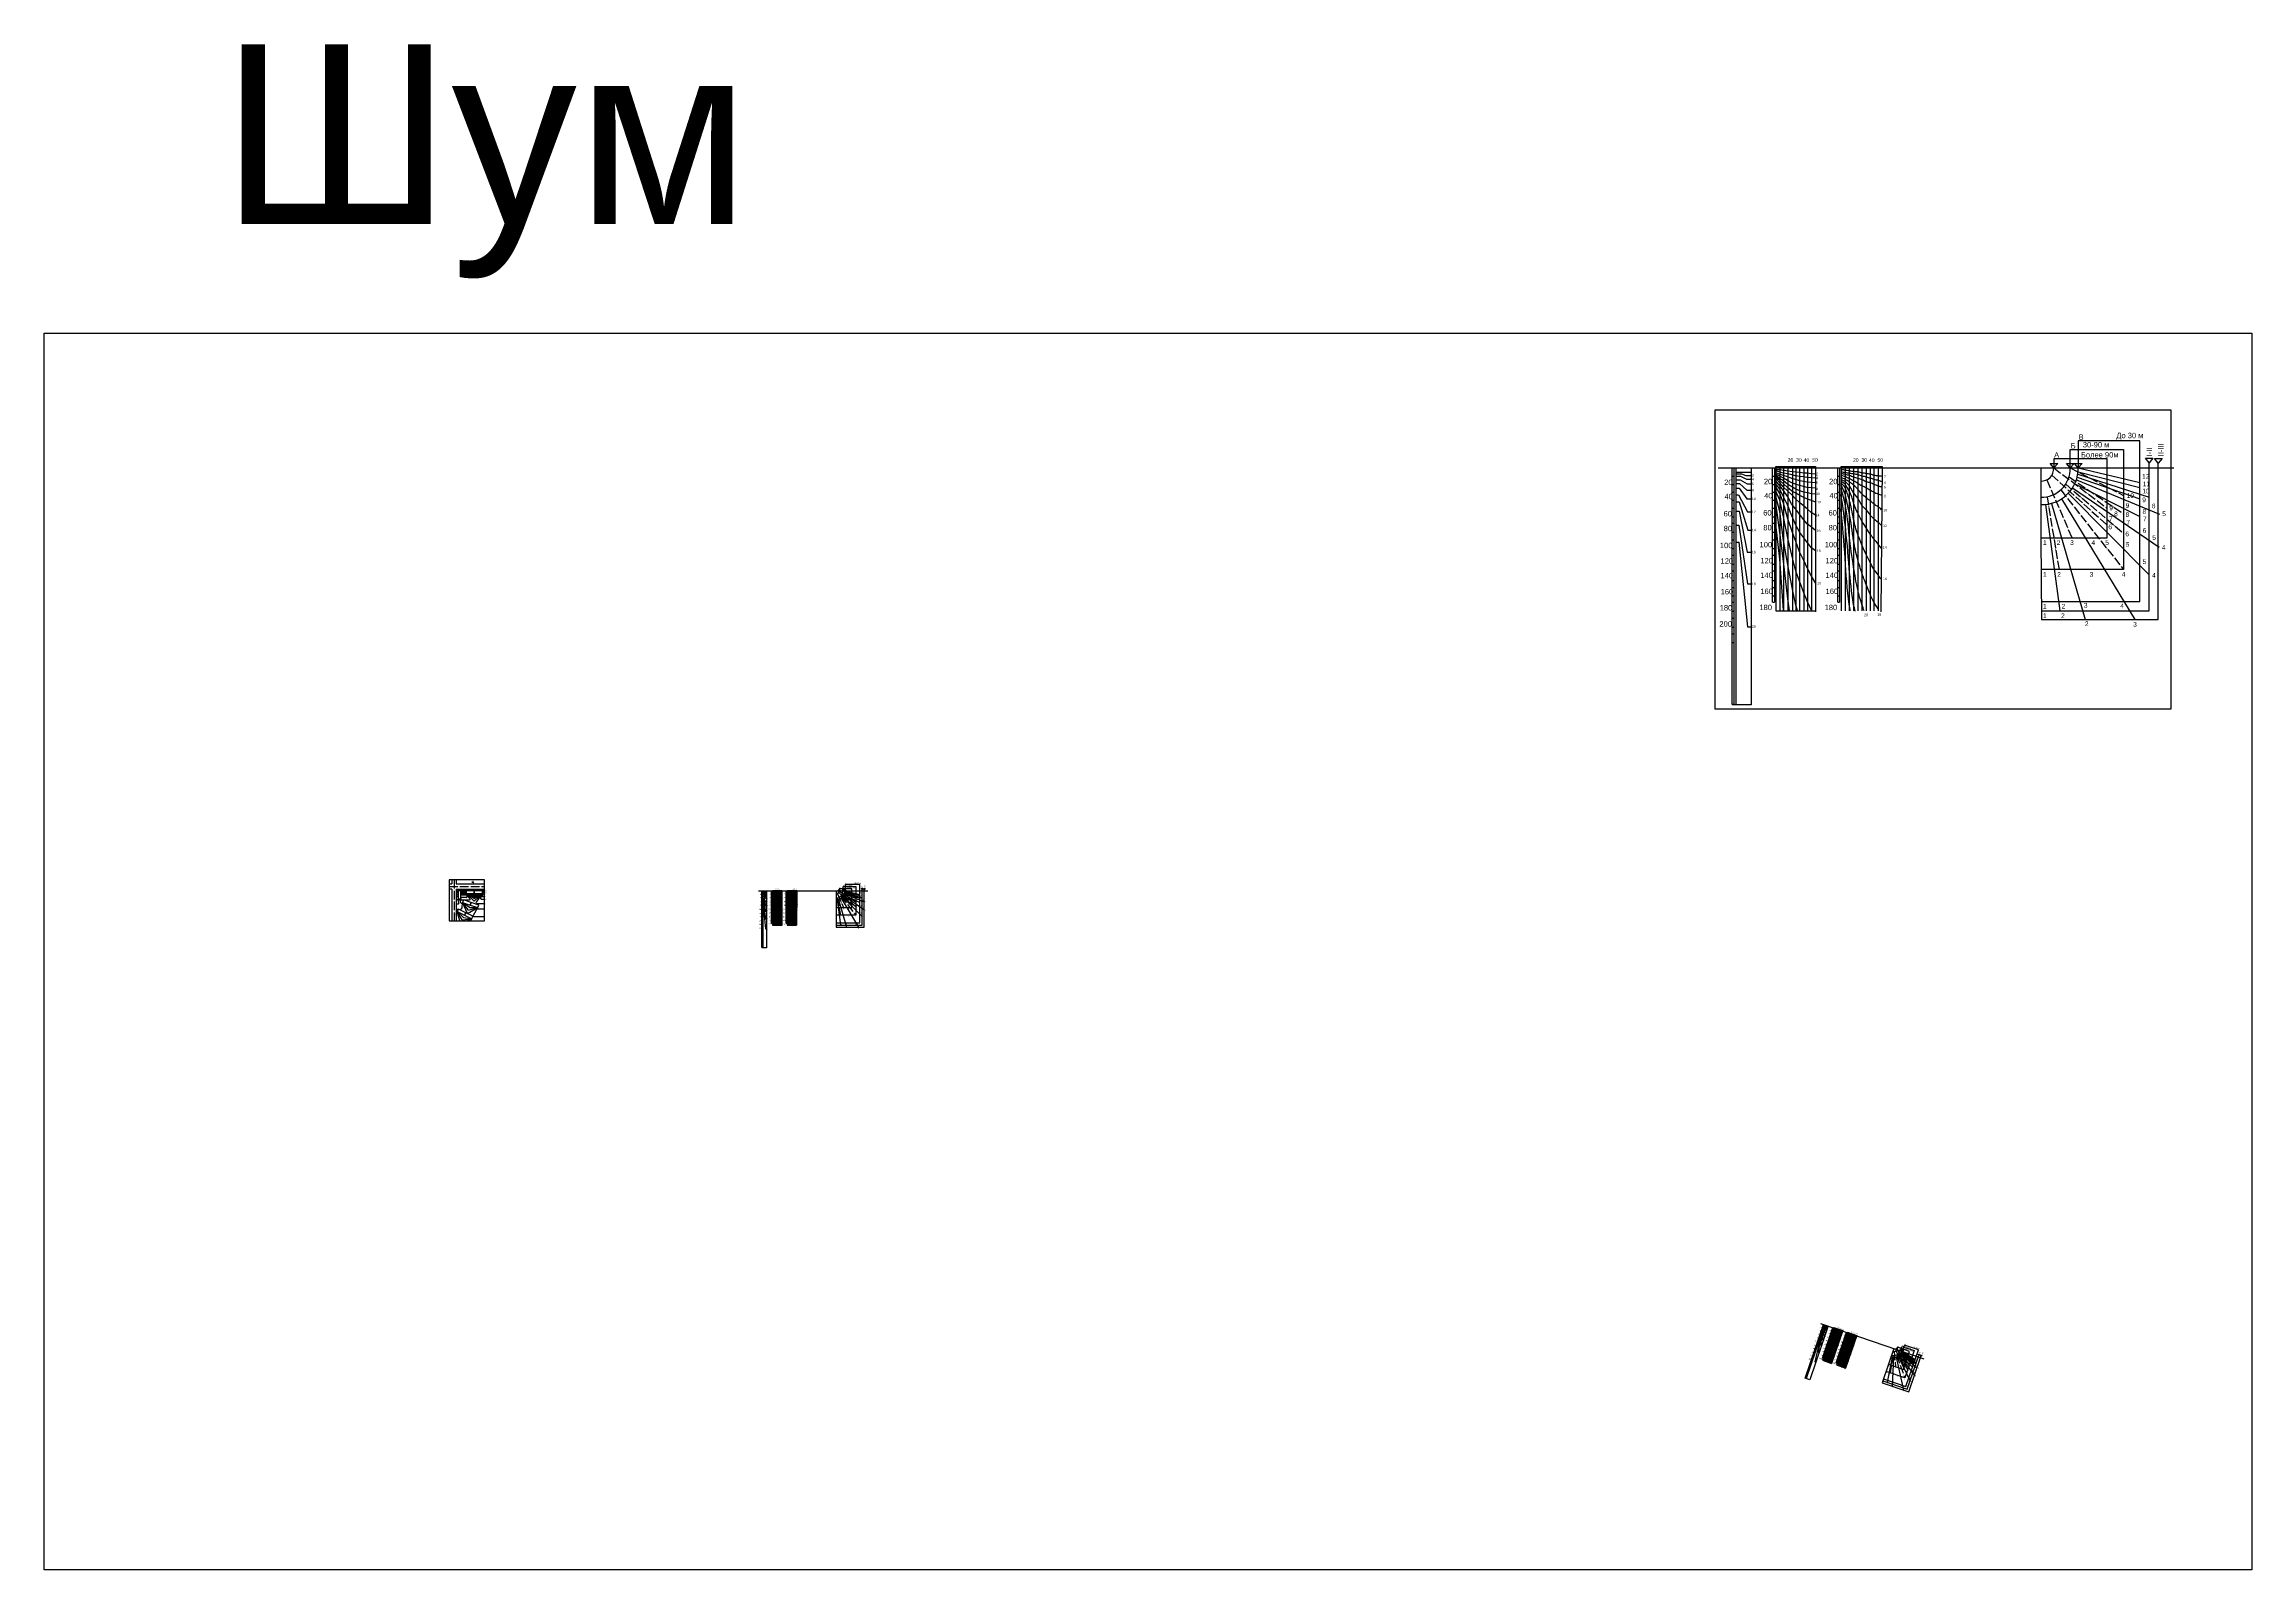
# Model space of a CAD drawing. Header units: millimetres. Extents: x 3866 to 29370, y -8151 to 9491.
# Drawn here: x 10371 to 16507, y 1004 to 5243 of the extents above; entities that cross this region are included whole.
import ezdxf

# ---------------------------------------------------------------- set-up
doc = ezdxf.new("R2010")
doc.units = ezdxf.units.MM
doc.linetypes.add('ACAD_ISO04W100', pattern=[30, 24, -3, 0, -3])
doc.layers.add('0000000000', color=7, linetype='Continuous', plot=False)
for name, color, linetype in [('будівлі', 40, 'Continuous'), ('ВДМ', 7, 'Continuous'), ('шум1', 243, 'Continuous'), ('шум2', 130, 'Continuous'), ('шум3', 90, 'Continuous')]:
    doc.layers.add(name, color=color, linetype=linetype)
doc.styles.get("Standard").update_dxf_attribs({"font": 'arial.ttf'})
picture_1 = doc.add_image_def('image1.jpg', size_in_pixel=(1747, 1147))

msp = doc.modelspace()

# ---------------------------------------------------------------- linework, layer by layer
for points in [[(15922.075, 3694.678), (16195.643, 3694.678), (16195.643, 4140.687), (16024.316, 4140.687), (16024.316, 4065.485)], [(16002.389, 4065.485), (16002.389, 4116.382), (16150.341, 4116.382), (16150.341, 3783.135), (15922.075, 3783.135)], [(15023.631, 4065.485), (16289.691, 4065.485)], [(15067.289, 4065.485), (15067.289, 3407.932), (15062.04, 3407.932), (15062.04, 4065.485)], [(15115.511, 4065.485), (15115.511, 3407.562), (15062.04, 3407.562)], [(15072.703, 4065.485), (15072.703, 3407.562)], [(15072.703, 4053.553), (15115.511, 4053.553)], [(15174.504, 3692.492), (15174.504, 4065.485)], [(15179.753, 4065.485), (15179.753, 3692.492)], [(15183.973, 4065.485), (15183.973, 4069.604), (15294.15, 4069.604), (15294.15, 3665.582)], [(15183.973, 4065.485), (15183.973, 3668.805)], [(15294.15, 4048.349), (15282.419, 4049.578), (15271.482, 4050.724), (15261.018, 4051.219), (15250.295, 4052.516), (15238.621, 4053.928), (15228.789, 4055.117), (15217.454, 4056.488), (15205.991, 4058.125), (15194.387, 4059.781), (15183.973, 4059.781)], [(15294.15, 4036.762), (15281.961, 4037.999), (15270.029, 4039.123), (15260.686, 4040.584), (15250.104, 4042.046), (15238.483, 4043.651), (15228.67, 4046.22), (15216.963, 4049.367), (15205.143, 4051.054), (15195.113, 4053.436), (15183.973, 4057.109)], [(15294.15, 4023.948), (15282.219, 4024.851), (15270.99, 4025.701), (15260.855, 4028.124), (15250.312, 4030.041), (15238.926, 4032.937), (15228.53, 4036.468), (15216.81, 4040.449), (15205.482, 4044.296), (15194.488, 4048.01), (15183.973, 4051.562)], [(15194.859, 4065.485), (15194.859, 3668.805)], [(15205.147, 4065.485), (15205.147, 4069.604)], [(15205.147, 4065.485), (15205.147, 3668.805)], [(15217.663, 4065.485), (15217.663, 3668.805)], [(15229.988, 4065.485), (15229.988, 4069.604)], [(15229.988, 4065.485), (15229.988, 3668.805)], [(15239.681, 4065.485), (15239.681, 3668.805)], [(15249.48, 4065.485), (15249.48, 4069.604)], [(15249.48, 4065.485), (15249.48, 3668.805)], [(15261.316, 4065.485), (15261.316, 3668.805)], [(15271.995, 4065.485), (15271.995, 4069.604)], [(15271.995, 4065.485), (15271.995, 3668.805)], [(15282.834, 4065.485), (15282.834, 3668.805)], [(15355.857, 3692.492), (15355.857, 4065.485)], [(15361.106, 4065.485), (15361.106, 3692.492)], [(15365.325, 4065.485), (15365.325, 4069.604), (15479, 4069.604), (15475.502, 3665.582)], [(15365.325, 4065.485), (15365.325, 3668.805)], [(15376.407, 4065.485), (15376.407, 3668.805)], [(15387.961, 4065.485), (15387.961, 4069.604)], [(15387.961, 4065.485), (15387.961, 3668.805)], [(15400.184, 4065.485), (15400.184, 3668.805)], [(15411.34, 4065.485), (15411.34, 4069.604)], [(15411.34, 4065.485), (15411.34, 3668.805)], [(15423.286, 4065.485), (15423.286, 3668.805)], [(15434.719, 4065.485), (15434.719, 4069.604)], [(15434.719, 4065.485), (15434.719, 3668.805)], [(15445.883, 4065.485), (15445.883, 3668.805)], [(15456.453, 4065.485), (15456.453, 4069.604)], [(15456.453, 4065.485), (15456.453, 3668.805)], [(15468.089, 4065.485), (15468.089, 3668.805)], [(15920.1, 4065.485), (15920.1, 3871.365), (16104.565, 3871.365), (16104.565, 4090.867), (15956.33, 4090.867), (15956.33, 4065.485)], [(15920.1, 3871.365), (15922.075, 3644.597), (16246.836, 3644.597), (16246.836, 4078.828)], [(15922.075, 3668.424), (16221.151, 3668.424), (16221.151, 4080.035)], [(15956.33, 4065.485), (15946.144, 4078.085), (15967.293, 4078.085), (15956.33, 4065.485)], [(16002.389, 4065.485), (15992.203, 4078.085), (16013.352, 4078.085), (16002.389, 4065.485)], [(16024.316, 4065.485), (16014.129, 4078.085), (16035.279, 4078.085), (16024.316, 4065.485)], [(16023.84, 4054.399), (16195.643, 4011.121)], [(16024.316, 4065.485), (16195.643, 4024.711)], [(16221.151, 4080.035), (16210.965, 4092.635), (16232.114, 4092.635), (16221.151, 4080.035)], [(16246.836, 4078.828), (16236.649, 4091.428), (16257.799, 4091.428), (16246.836, 4078.828)], [(15062.04, 4042.28), (15067.289, 4042.28)], [(15062.04, 4019.195), (15067.289, 4019.195)], [(15062.04, 3998.526), (15067.289, 3998.526)], [(15072.703, 4048.706), (15088.124, 4048.807), (15100.663, 4044.768), (15115.511, 4044.768)], [(15072.703, 4042.621), (15072.703, 4042.621), (15085.195, 4042.621), (15102.486, 4033.937), (15115.511, 4033.937)], [(15072.703, 4032.52), (15084.858, 4032.52), (15104.618, 4021.086), (15115.511, 4021.086)], [(15072.703, 4022.279), (15082.731, 4022.279), (15103.403, 4003.559), (15115.511, 4003.559)], [(15072.703, 4009.339), (15082.215, 4009.339), (15103.46, 3979.532), (15115.511, 3979.532)], [(15072.703, 3990.495), (15080.334, 3990.495), (15104.785, 3943.254), (15115.511, 3943.254)], [(15174.504, 4042.28), (15179.753, 4042.28)], [(15174.504, 4019.195), (15179.753, 4019.195)], [(15174.504, 3998.526), (15179.753, 3998.526)], [(15294.15, 4009.146), (15281.867, 4010.403), (15270.96, 4011.519), (15260.896, 4013.901), (15250.057, 4016.551), (15238.373, 4020.011), (15228.421, 4023.915), (15216.585, 4030.389), (15205.126, 4036.657), (15194.733, 4042.342), (15183.973, 4048.502)], [(15294.15, 3992.735), (15282.722, 3993.594), (15271.911, 3996.454), (15261.601, 3998.599), (15250.36, 4002.246), (15239.154, 4006.782), (15228.271, 4012.859), (15216.579, 4020.265), (15204.979, 4029.775), (15194.454, 4036.424), (15183.973, 4044.388)], [(15294.15, 3970.636), (15283.103, 3974.944), (15271.6, 3979.18), (15261.592, 3983.678), (15250.502, 3988.662), (15239.161, 3995.625), (15228.5, 4001.41), (15215.689, 4011.615), (15205.95, 4020.609), (15194.792, 4030.912), (15183.973, 4039.984)], [(15294.15, 3934.548), (15282.503, 3941.707), (15271.518, 3951.175), (15261.053, 3960.196), (15250.34, 3968.653), (15238.777, 3979.853), (15228.811, 3989.507), (15216.5, 4001.432), (15204.613, 4012.947), (15195.73, 4023.504), (15183.973, 4035.743)], [(15294.15, 3891.684), (15282.912, 3900.477), (15270.896, 3909.88), (15261.108, 3922.515), (15250.27, 3936.505), (15238.59, 3951.583), (15227.702, 3965.638), (15217.166, 3985.003), (15205.579, 4002.474), (15195.171, 4016.212), (15183.973, 4029.469)], [(15294.15, 3835.314), (15282.58, 3843.796), (15272.458, 3856.227), (15261.69, 3871.513), (15250.521, 3886.57), (15239.724, 3906.461), (15228.208, 3932.641), (15216.657, 3962.684), (15204.532, 3986.9), (15194.643, 4006.65), (15183.973, 4021.263)], [(15294.15, 3746.506), (15282.834, 3764.499), (15271.995, 3786.054), (15261.316, 3808.083), (15249.48, 3832.496), (15239.681, 3860.678), (15229.988, 3886.544), (15217.663, 3924.518), (15205.147, 3967.548), (15194.859, 3994.726), (15183.973, 4013.369)], [(15282.834, 3669.147), (15271.995, 3693.213), (15261.316, 3718.407), (15249.48, 3751.051), (15239.681, 3778.783), (15229.988, 3815.257), (15217.663, 3870.055), (15205.147, 3929.619), (15194.859, 3976.042), (15183.973, 4001.34)], [(15355.857, 4042.28), (15361.106, 4042.28)], [(15355.857, 4019.195), (15361.106, 4019.195)], [(15355.857, 3998.526), (15361.106, 3998.526)], [(15387.961, 4016.933), (15400.184, 3995.63), (15411.34, 3980.886), (15423.286, 3961.306), (15434.719, 3948.642), (15445.883, 3934.37), (15456.453, 3923.788), (15468.089, 3914.389), (15477.582, 3905.775)], [(15996.647, 3994.946), (16221.151, 3768.807)], [(16008.671, 4010.357), (16249.749, 3845.749)], [(16014.782, 4021.486), (16195.643, 3930.153)], [(16019.157, 4032.425), (16249.884, 3936.667)], [(16021.29, 4039.732), (16195.643, 3979.334)], [(16022.97, 4047.809), (16221.151, 3984.268)], [(15062.04, 3975.91), (15067.289, 3975.91)], [(15062.04, 3953.581), (15067.289, 3953.581)], [(15062.04, 3929.624), (15067.289, 3929.624)], [(15072.703, 3971.428), (15081.961, 3971.428), (15105.808, 3892.793), (15115.511, 3892.793)], [(15072.703, 3945.744), (15081.552, 3945.744), (15104.095, 3831.462), (15115.511, 3831.462)], [(15174.504, 3975.91), (15179.753, 3975.91)], [(15174.504, 3953.581), (15179.753, 3953.581)], [(15174.504, 3929.624), (15179.753, 3929.624)], [(15243.82, 3669.201), (15239.681, 3683.988), (15229.988, 3728.425), (15217.663, 3796.198), (15205.147, 3864.054), (15194.859, 3944.376), (15183.973, 3985.719)], [(15221.821, 3669.287), (15217.663, 3701.842), (15205.147, 3806.354), (15194.859, 3885.645), (15183.973, 3968.329)], [(15355.857, 3975.91), (15361.106, 3975.91)], [(15355.857, 3953.581), (15361.106, 3953.581)], [(15355.857, 3929.624), (15361.106, 3929.624)], [(15933.108, 3964.077), (15973.245, 3668.424)], [(15949.961, 3967.122), (16043.369, 3644.597)], [(15978.143, 3979.634), (16181.702, 3644.597)], [(15062.04, 3912.312), (15067.289, 3912.312)], [(15062.04, 3887.223), (15067.289, 3887.223)], [(15072.703, 3906.179), (15081.377, 3906.179), (15104.708, 3743.069), (15115.511, 3743.069)], [(15174.504, 3912.312), (15179.753, 3912.312)], [(15174.504, 3887.223), (15179.753, 3887.223)], [(15205.147, 3670.527), (15194.859, 3811.814), (15183.973, 3909.266)], [(15355.857, 3912.312), (15361.106, 3912.312)], [(15355.857, 3887.223), (15361.106, 3887.223)], [(15062.04, 3865.39), (15067.289, 3865.39)], [(15062.04, 3841.796), (15067.289, 3841.796)], [(15062.04, 3822.682), (15067.289, 3822.682)], [(15072.703, 3858.938), (15080.559, 3858.938), (15104.799, 3624.434), (15115.511, 3624.434)], [(15174.504, 3865.39), (15179.753, 3865.39)], [(15174.504, 3841.796), (15179.753, 3841.796)], [(15174.504, 3822.682), (15179.753, 3822.682)], [(15355.857, 3865.39), (15361.106, 3865.39)], [(15355.857, 3841.796), (15361.106, 3841.796)], [(15355.857, 3822.682), (15361.106, 3822.682)], [(15062.04, 3797.986), (15067.289, 3797.986)], [(15062.04, 3779.304), (15067.289, 3779.304)], [(15062.04, 3753.036), (15067.289, 3753.036)], [(15174.504, 3797.986), (15179.753, 3797.986)], [(15174.504, 3779.304), (15179.753, 3779.304)], [(15174.504, 3753.036), (15179.753, 3753.036)], [(15355.857, 3797.986), (15361.106, 3797.986)], [(15355.857, 3779.304), (15361.106, 3779.304)], [(15355.857, 3753.036), (15361.106, 3753.036)], [(15062.04, 3733.217), (15067.289, 3733.217)], [(15062.04, 3710.581), (15067.289, 3710.581)], [(15062.04, 3692.492), (15067.289, 3692.492)], [(15174.504, 3733.217), (15179.753, 3733.217)], [(15174.504, 3710.581), (15179.753, 3710.581)], [(15174.504, 3692.492), (15179.753, 3692.492)], [(15355.857, 3733.217), (15361.106, 3733.217)], [(15355.857, 3710.581), (15361.106, 3710.581)], [(15355.857, 3692.492), (15361.106, 3692.492)], [(15062.04, 3667.639), (15067.289, 3667.639)], [(15062.04, 3648.181), (15067.289, 3648.181)], [(15062.04, 3623.171), (15067.289, 3623.171)], [(15183.973, 3668.805), (15294.15, 3668.805)], [(15062.04, 3604.779), (15067.289, 3604.779)], [(15062.04, 3580.544), (15067.289, 3580.544)], [(12356.464, 2890.326), (12660.318, 2890.326)], [(12366.942, 2890.326), (12366.942, 2732.513), (12365.682, 2732.513), (12365.682, 2890.326)], [(12378.515, 2890.326), (12378.515, 2732.424), (12365.682, 2732.424)], [(12365.682, 2884.757), (12366.942, 2884.757)], [(12368.241, 2890.326), (12368.241, 2732.424)], [(12368.241, 2887.462), (12378.515, 2887.462)], [(12368.241, 2886.299), (12371.942, 2886.323), (12374.952, 2885.354), (12378.515, 2885.354)], [(12368.241, 2884.839), (12368.241, 2884.839), (12371.239, 2884.839), (12375.389, 2882.754), (12378.515, 2882.754)], [(12392.674, 2800.808), (12392.674, 2890.326)], [(12392.674, 2884.757), (12393.933, 2884.757)], [(12393.933, 2890.326), (12393.933, 2800.808)], [(12394.946, 2890.326), (12394.946, 2891.315), (12421.389, 2891.315), (12421.389, 2794.349)], [(12394.946, 2890.326), (12394.946, 2795.123)], [(12421.389, 2886.213), (12418.573, 2886.508), (12415.948, 2886.783), (12413.437, 2886.902), (12410.863, 2887.213), (12408.062, 2887.552), (12405.702, 2887.838), (12402.981, 2888.167), (12400.231, 2888.56), (12397.446, 2888.957), (12394.946, 2888.957)], [(12421.389, 2883.433), (12418.463, 2883.729), (12415.6, 2883.999), (12413.357, 2884.35), (12410.818, 2884.701), (12408.029, 2885.086), (12405.673, 2885.702), (12402.864, 2886.458), (12400.027, 2886.863), (12397.62, 2887.434), (12394.946, 2888.316)], [(12421.389, 2880.357), (12418.525, 2880.574), (12415.83, 2880.778), (12413.398, 2881.36), (12410.867, 2881.82), (12408.135, 2882.514), (12405.64, 2883.362), (12402.827, 2884.317), (12400.108, 2885.241), (12397.47, 2886.132), (12394.946, 2886.985)], [(12421.389, 2876.805), (12418.441, 2877.106), (12415.823, 2877.374), (12413.408, 2877.946), (12410.806, 2878.582), (12408.002, 2879.412), (12405.614, 2880.349), (12402.773, 2881.903), (12400.023, 2883.407), (12397.528, 2884.772), (12394.946, 2886.25)], [(12421.389, 2872.866), (12418.646, 2873.072), (12416.051, 2873.759), (12413.577, 2874.274), (12410.879, 2875.149), (12408.19, 2876.237), (12405.578, 2877.696), (12402.771, 2879.473), (12399.988, 2881.756), (12397.462, 2883.351), (12394.946, 2885.263)], [(12421.389, 2867.562), (12418.737, 2868.596), (12415.977, 2869.613), (12413.575, 2870.692), (12410.913, 2871.889), (12408.191, 2873.56), (12405.633, 2874.948), (12402.558, 2877.397), (12400.221, 2879.556), (12397.543, 2882.029), (12394.946, 2884.206)], [(12397.559, 2890.326), (12397.559, 2795.123)], [(12400.028, 2890.326), (12400.028, 2891.315)], [(12400.028, 2890.326), (12400.028, 2795.123)], [(12403.032, 2890.326), (12403.032, 2795.123)], [(12405.99, 2890.326), (12405.99, 2891.315)], [(12405.99, 2890.326), (12405.99, 2795.123)], [(12408.316, 2890.326), (12408.316, 2795.123)], [(12410.668, 2890.326), (12410.668, 2891.315)], [(12410.668, 2890.326), (12410.668, 2795.123)], [(12413.508, 2890.326), (12413.508, 2795.123)], [(12416.072, 2890.326), (12416.072, 2891.315)], [(12416.072, 2890.326), (12416.072, 2795.123)], [(12418.673, 2890.326), (12418.673, 2795.123)], [(12433.232, 2800.808), (12433.232, 2890.326)], [(12433.232, 2884.757), (12434.492, 2884.757)], [(12434.492, 2890.326), (12434.492, 2800.808)], [(12435.504, 2890.326), (12435.504, 2891.315), (12462.786, 2891.315), (12461.954, 2795.186)], [(12435.504, 2890.326), (12435.504, 2795.123)], [(12438.164, 2890.326), (12438.164, 2795.123)], [(12440.937, 2890.326), (12440.937, 2795.123)], [(12443.87, 2890.326), (12443.87, 2795.123)], [(12446.548, 2890.326), (12446.548, 2795.123)], [(12449.415, 2890.326), (12449.415, 2795.123)], [(12452.159, 2890.326), (12452.159, 2795.123)], [(12454.838, 2890.326), (12454.838, 2795.123)], [(12457.375, 2890.326), (12457.375, 2795.123)], [(12460.167, 2890.326), (12460.167, 2795.123)], [(12571.617, 2890.326), (12571.617, 2843.737), (12615.888, 2843.737), (12615.888, 2896.418), (12580.312, 2896.418), (12580.312, 2890.326)], [(12571.617, 2843.737), (12572.091, 2789.313), (12650.033, 2789.313), (12650.033, 2893.528)], [(12572.091, 2801.332), (12637.747, 2801.332), (12637.747, 2908.375), (12596.628, 2908.375), (12596.628, 2890.326)], [(12591.366, 2890.326), (12591.366, 2902.541), (12626.874, 2902.541), (12626.874, 2822.562), (12572.091, 2822.562)], [(12572.091, 2795.031), (12643.869, 2795.031), (12643.869, 2893.818)], [(12580.312, 2890.326), (12577.867, 2893.35), (12582.943, 2893.35), (12580.312, 2890.326)], [(12591.366, 2890.326), (12588.921, 2893.35), (12593.997, 2893.35), (12591.366, 2890.326)], [(12596.628, 2890.326), (12594.184, 2893.35), (12599.26, 2893.35), (12596.628, 2890.326)], [(12595.902, 2884.145), (12637.747, 2869.65)], [(12596.306, 2886.084), (12643.869, 2870.834)], [(12596.514, 2887.666), (12637.747, 2877.279)], [(12596.628, 2890.326), (12637.747, 2880.54)], [(12643.869, 2893.818), (12641.424, 2896.842), (12646.5, 2896.842), (12643.869, 2893.818)], [(12650.033, 2893.528), (12647.588, 2896.552), (12652.664, 2896.552), (12650.033, 2893.528)], [(12365.682, 2879.216), (12366.942, 2879.216)], [(12365.682, 2874.256), (12366.942, 2874.256)], [(12365.682, 2868.828), (12366.942, 2868.828)], [(12365.682, 2863.469), (12366.942, 2863.469)], [(12365.682, 2857.719), (12366.942, 2857.719)], [(12365.682, 2853.565), (12366.942, 2853.565)], [(12365.682, 2847.543), (12366.942, 2847.543)], [(12365.682, 2842.303), (12366.942, 2842.303)], [(12365.682, 2836.641), (12366.942, 2836.641)], [(12365.682, 2832.053), (12366.942, 2832.053)], [(12365.682, 2826.126), (12366.942, 2826.126)], [(12368.241, 2882.414), (12371.159, 2882.414), (12375.901, 2879.67), (12378.515, 2879.67)], [(12368.241, 2879.957), (12370.648, 2879.957), (12375.609, 2875.464), (12378.515, 2875.464)], [(12368.241, 2876.851), (12370.524, 2876.851), (12375.623, 2869.697), (12378.515, 2869.697)], [(12368.241, 2872.328), (12370.073, 2872.328), (12375.941, 2860.991), (12378.515, 2860.991)], [(12368.241, 2867.752), (12370.463, 2867.752), (12376.187, 2848.88), (12378.515, 2848.88)], [(12368.241, 2861.588), (12370.365, 2861.588), (12375.775, 2834.16), (12378.515, 2834.16)], [(12368.241, 2852.093), (12370.323, 2852.093), (12375.923, 2812.946), (12378.515, 2812.946)], [(12368.241, 2840.755), (12370.127, 2840.755), (12375.944, 2784.474), (12378.515, 2784.474)], [(12392.674, 2879.216), (12393.933, 2879.216)], [(12392.674, 2874.256), (12393.933, 2874.256)], [(12392.674, 2868.828), (12393.933, 2868.828)], [(12392.674, 2863.469), (12393.933, 2863.469)], [(12392.674, 2857.719), (12393.933, 2857.719)], [(12392.674, 2853.565), (12393.933, 2853.565)], [(12392.674, 2847.543), (12393.933, 2847.543)], [(12392.674, 2842.303), (12393.933, 2842.303)], [(12392.674, 2836.641), (12393.933, 2836.641)], [(12392.674, 2832.053), (12393.933, 2832.053)], [(12392.674, 2826.126), (12393.933, 2826.126)], [(12421.389, 2858.901), (12418.593, 2860.619), (12415.957, 2862.892), (12413.445, 2865.057), (12410.874, 2867.086), (12408.099, 2869.775), (12405.707, 2872.091), (12402.753, 2874.953), (12399.9, 2877.717), (12397.768, 2880.251), (12394.946, 2883.188)], [(12421.389, 2848.614), (12418.691, 2850.724), (12415.808, 2852.981), (12413.459, 2856.013), (12410.858, 2859.371), (12408.054, 2862.99), (12405.441, 2866.363), (12402.912, 2871.01), (12400.132, 2875.204), (12397.634, 2878.5), (12394.946, 2881.682)], [(12421.389, 2835.085), (12418.612, 2837.121), (12416.183, 2840.104), (12413.598, 2843.773), (12410.918, 2847.387), (12408.327, 2852.16), (12405.562, 2858.443), (12402.79, 2865.654), (12399.88, 2871.466), (12397.507, 2876.206), (12394.946, 2879.713)], [(12421.389, 2813.771), (12418.673, 2818.089), (12416.072, 2823.263), (12413.508, 2828.549), (12410.668, 2834.409), (12408.316, 2841.172), (12405.99, 2847.38), (12403.032, 2856.494), (12400.028, 2866.821), (12397.559, 2873.344), (12394.946, 2877.818)], [(12418.673, 2795.205), (12416.072, 2800.981), (12413.508, 2807.027), (12410.668, 2814.862), (12408.316, 2821.517), (12405.99, 2830.271), (12403.032, 2843.423), (12400.028, 2857.718), (12397.559, 2868.86), (12394.946, 2874.931)], [(12409.309, 2795.218), (12408.316, 2798.767), (12405.99, 2809.432), (12403.032, 2825.697), (12400.028, 2841.983), (12397.559, 2861.26), (12394.946, 2871.182)], [(12404.03, 2795.239), (12403.032, 2803.052), (12400.028, 2828.135), (12397.559, 2847.165), (12394.946, 2867.009)], [(12400.028, 2795.536), (12397.559, 2829.445), (12394.946, 2852.833)], [(12433.232, 2879.216), (12434.492, 2879.216)], [(12433.232, 2874.256), (12434.492, 2874.256)], [(12433.232, 2868.828), (12434.492, 2868.828)], [(12433.232, 2863.469), (12434.492, 2863.469)], [(12433.232, 2857.719), (12434.492, 2857.719)], [(12433.232, 2853.565), (12434.492, 2853.565)], [(12433.232, 2847.543), (12434.492, 2847.543)], [(12433.232, 2842.303), (12434.492, 2842.303)], [(12433.232, 2836.641), (12434.492, 2836.641)], [(12433.232, 2832.053), (12434.492, 2832.053)], [(12433.232, 2826.126), (12434.492, 2826.126)], [(12440.937, 2878.674), (12443.87, 2873.561), (12446.548, 2870.022), (12449.415, 2865.323), (12452.159, 2862.284), (12454.838, 2858.859), (12457.375, 2856.319), (12460.167, 2854.063), (12462.446, 2851.996)], [(12574.739, 2865.988), (12584.371, 2795.031)], [(12578.783, 2866.719), (12601.201, 2789.313)], [(12585.547, 2869.722), (12634.401, 2789.313)], [(12589.988, 2873.397), (12643.869, 2819.123)], [(12592.874, 2877.095), (12650.732, 2837.589)], [(12594.34, 2879.766), (12637.747, 2857.846)], [(12595.39, 2882.392), (12650.765, 2859.41)], [(12365.682, 2821.643), (12366.942, 2821.643)], [(12365.682, 2815.338), (12366.942, 2815.338)], [(12365.682, 2810.582), (12366.942, 2810.582)], [(12365.682, 2805.149), (12366.942, 2805.149)], [(12365.682, 2800.808), (12366.942, 2800.808)], [(12365.682, 2794.843), (12366.942, 2794.843)], [(12365.682, 2790.173), (12366.942, 2790.173)], [(12365.682, 2784.171), (12366.942, 2784.171)], [(12365.682, 2779.757), (12366.942, 2779.757)], [(12365.682, 2773.94), (12366.942, 2773.94)], [(12392.674, 2821.643), (12393.933, 2821.643)], [(12392.674, 2815.338), (12393.933, 2815.338)], [(12392.674, 2810.582), (12393.933, 2810.582)], [(12392.674, 2805.149), (12393.933, 2805.149)], [(12392.674, 2800.808), (12393.933, 2800.808)], [(12394.946, 2795.123), (12421.389, 2795.123)], [(12433.232, 2821.643), (12434.492, 2821.643)], [(12433.232, 2815.338), (12434.492, 2815.338)], [(12433.232, 2810.582), (12434.492, 2810.582)], [(12433.232, 2805.149), (12434.492, 2805.149)], [(12433.232, 2800.808), (12434.492, 2800.808)], [(12435.504, 2795.123), (12461.954, 2795.186)], [(12572.091, 2822.562), (12571.801, 2822.56)], [(15328.909, 1681.465), (15277.921, 1532.023), (15265.776, 1536.166)], [(15317.956, 1685.203), (15266.997, 1535.844), (15265.804, 1536.251), (15316.764, 1685.609)], [(15319.186, 1684.783), (15268.198, 1535.34)], [(15308.039, 1688.586), (15595.616, 1590.469)], [(15308.091, 1660.191), (15309.283, 1659.784)], [(15309.906, 1657.585), (15311.916, 1656.899), (15308.18, 1629.193), (15310.773, 1628.309)], [(15309.822, 1665.263), (15311.014, 1664.856)], [(15311.574, 1670.4), (15312.767, 1669.993)], [(15311.896, 1663.419), (15313.999, 1662.701), (15313.322, 1642.991), (15315.526, 1642.24)], [(15313.176, 1675.095), (15314.368, 1674.688)], [(15313.374, 1667.749), (15315.107, 1667.158), (15317, 1654.533), (15319.436, 1653.702)], [(15313.403, 1592.171), (15342.309, 1676.894)], [(15344.46, 1676.16), (15313.718, 1586.057)], [(15343.501, 1676.487), (15314.595, 1591.764)], [(15314.834, 1672.03), (15316.995, 1671.293), (15319.511, 1662.876), (15322.248, 1661.942)], [(15314.965, 1680.338), (15316.157, 1679.932)], [(15315.837, 1674.969), (15318.115, 1674.192), (15321.36, 1668.338), (15324.11, 1667.399)], [(15346.932, 1675.316), (15316.19, 1585.213)], [(15316.631, 1677.295), (15319.392, 1676.353), (15322.994, 1672.225), (15325.468, 1671.38)], [(15317.414, 1679.59), (15317.414, 1679.59), (15320.251, 1678.621), (15323.506, 1675.309), (15326.464, 1674.299)], [(15317.885, 1680.972), (15321.396, 1679.8), (15323.931, 1677.91), (15327.304, 1676.76)], [(15318.261, 1682.073), (15327.984, 1678.755)], [(15349.269, 1674.519), (15318.527, 1584.416)], [(15352.112, 1673.549), (15321.37, 1583.446)], [(15354.912, 1672.594), (15324.17, 1582.49)], [(15357.113, 1671.843), (15326.371, 1581.739)], [(15327.342, 1581.509), (15327.548, 1585.188), (15328.79, 1596.033), (15331.243, 1612.382), (15333.659, 1628.765), (15337.547, 1647.807), (15338.278, 1658.041)], [(15359.339, 1671.083), (15328.597, 1580.98)], [(15362.028, 1670.166), (15331.286, 1580.063)], [(15364.453, 1669.338), (15333.711, 1579.235)], [(15336.2, 1578.473), (15335.603, 1584.779), (15335.13, 1591.329), (15334.971, 1599.662), (15334.894, 1606.72), (15335.519, 1615.756), (15336.967, 1629.158), (15338.74, 1643.658), (15340.001, 1655), (15339.489, 1661.59)], [(15366.915, 1668.498), (15336.173, 1578.395)], [(15337.12, 1661.684), (15338.312, 1661.277)], [(15344.46, 1676.16), (15344.779, 1677.095), (15369.805, 1668.557), (15338.494, 1576.786)], [(15338.722, 1666.379), (15339.914, 1665.972)], [(15344.765, 1595.167), (15343.589, 1600.131), (15342.798, 1605.867), (15342.079, 1611.699), (15341.283, 1618.161), (15341.241, 1625.322), (15341.044, 1631.948), (15341.188, 1641.529), (15341.679, 1652.273), (15341.449, 1659.244), (15340.421, 1664.322)], [(15340.511, 1671.623), (15341.703, 1671.216)], [(15351.648, 1615.34), (15349.677, 1618.163), (15348.341, 1621.771), (15347.08, 1626.077), (15345.71, 1630.363), (15344.799, 1635.718), (15344.212, 1642.557), (15343.917, 1650.276), (15343.039, 1656.716), (15342.324, 1661.969), (15341.033, 1666.115)], [(15356.016, 1628.143), (15354.145, 1631.012), (15352.145, 1634.079), (15350.901, 1637.707), (15349.523, 1641.725), (15348.038, 1646.055), (15346.655, 1650.091), (15345.762, 1655.306), (15344.484, 1660.173), (15343.185, 1664.1), (15341.668, 1667.979)], [(15359.338, 1637.88), (15357.248, 1640.408), (15355.486, 1643.41), (15353.808, 1646.27), (15352.03, 1649.022), (15350.272, 1652.462), (15348.756, 1655.427), (15346.884, 1659.09), (15345.076, 1662.627), (15343.877, 1665.713), (15342.155, 1669.404)], [(15362.135, 1646.077), (15359.96, 1647.912), (15357.675, 1649.765), (15355.751, 1651.562), (15353.618, 1653.554), (15351.581, 1656.014), (15349.608, 1658.155), (15347.489, 1661.466), (15345.974, 1664.263), (15344.238, 1667.468), (15342.483, 1670.367)], [(15363.848, 1651.097), (15361.319, 1652.177), (15359.085, 1653.665), (15356.909, 1654.951), (15354.638, 1656.651), (15352.444, 1658.549), (15350.443, 1660.773), (15348.361, 1663.361), (15346.464, 1666.42), (15344.588, 1668.746), (15342.825, 1671.368)], [(15365.119, 1654.824), (15362.427, 1656.062), (15360.036, 1657.16), (15357.935, 1658.481), (15355.678, 1659.923), (15353.292, 1661.615), (15351.334, 1663.273), (15349.148, 1665.66), (15347.03, 1667.972), (15345.11, 1670.069), (15343.144, 1672.302)], [(15366.267, 1658.186), (15363.627, 1659.316), (15361.142, 1660.379), (15359.028, 1661.715), (15356.781, 1662.968), (15354.42, 1664.508), (15352.332, 1666.115), (15349.978, 1667.928), (15347.703, 1669.68), (15345.494, 1671.375), (15343.381, 1672.997)], [(15367.26, 1661.097), (15364.587, 1662.322), (15361.964, 1663.503), (15359.955, 1664.559), (15357.665, 1665.711), (15355.149, 1666.976), (15353.119, 1668.32), (15350.704, 1669.942), (15348.15, 1671.241), (15346.056, 1672.56), (15343.811, 1674.257)], [(15368.158, 1663.729), (15365.588, 1664.917), (15363.193, 1666.025), (15360.854, 1666.948), (15358.519, 1668.074), (15355.977, 1669.299), (15353.836, 1670.332), (15351.367, 1671.521), (15348.891, 1672.781), (15346.383, 1674.057), (15344.018, 1674.864)], [(15349.269, 1674.519), (15349.588, 1675.454)], [(15351.788, 1579.074), (15380.694, 1663.797)], [(15382.845, 1663.063), (15352.103, 1572.96)], [(15381.887, 1663.39), (15352.98, 1578.667)], [(15385.362, 1662.204), (15354.62, 1572.101)], [(15354.912, 1672.594), (15355.231, 1673.529)], [(15387.987, 1661.309), (15357.245, 1571.206)], [(15359.339, 1671.083), (15359.658, 1672.019)], [(15390.763, 1660.362), (15360.021, 1570.258)], [(15393.297, 1659.497), (15362.555, 1569.394)], [(15364.453, 1669.338), (15364.773, 1670.274)], [(15396.011, 1658.571), (15365.269, 1568.468)], [(15398.608, 1657.685), (15367.865, 1567.582)], [(15401.143, 1656.82), (15370.401, 1566.717)], [(15382.845, 1663.063), (15383.164, 1663.999), (15408.985, 1655.189), (15377.156, 1564.478)], [(15378.896, 1658.526), (15380.088, 1658.119)], [(15287.857, 1600.886), (15289.05, 1600.48)], [(15289.259, 1604.995), (15290.451, 1604.589)], [(15291.013, 1610.137), (15292.206, 1609.73)], [(15303.178, 1637.867), (15304.963, 1637.258), (15292.295, 1582.114), (15294.728, 1581.284)], [(15292.549, 1614.639), (15293.742, 1614.232)], [(15294.585, 1620.605), (15295.777, 1620.198)], [(15296.033, 1624.849), (15297.225, 1624.442)], [(15297.947, 1630.458), (15299.139, 1630.051)], [(15299.428, 1634.8), (15300.62, 1634.393)], [(15301.257, 1640.159), (15302.449, 1639.752)], [(15306.84, 1648.598), (15308.81, 1647.926), (15301.469, 1609.068), (15303.922, 1608.231)], [(15302.949, 1645.118), (15304.141, 1644.711)], [(15304.893, 1650.817), (15306.085, 1650.41)], [(15306.235, 1654.749), (15307.427, 1654.343)], [(15314.805, 1596.28), (15315.997, 1595.873)], [(15316.559, 1601.421), (15317.751, 1601.014)], [(15318.095, 1605.923), (15319.287, 1605.516)], [(15318.661, 1584.807), (15327.273, 1617.696), (15332.353, 1640.676)], [(15320.131, 1611.89), (15321.323, 1611.483)], [(15321.578, 1616.133), (15322.771, 1615.726)], [(15322.352, 1583.233), (15323.931, 1590.95), (15329.187, 1615.659), (15332.995, 1634.467), (15336.93, 1654.091)], [(15323.492, 1621.742), (15324.684, 1621.336)], [(15324.973, 1626.084), (15326.166, 1625.677)], [(15326.802, 1631.443), (15327.994, 1631.036)], [(15328.494, 1636.402), (15329.686, 1635.996)], [(15330.438, 1642.101), (15331.631, 1641.695)], [(15331.78, 1646.034), (15332.972, 1645.627)], [(15333.637, 1651.475), (15334.829, 1651.068)], [(15335.367, 1656.547), (15336.559, 1656.14)], [(15358.516, 1598.793), (15359.708, 1598.386)], [(15359.964, 1603.036), (15361.156, 1602.63)], [(15361.878, 1608.646), (15363.07, 1608.239)], [(15363.359, 1612.987), (15364.551, 1612.581)], [(15365.187, 1618.347), (15366.38, 1617.94)], [(15366.879, 1623.306), (15368.072, 1622.899)], [(15368.824, 1629.005), (15370.016, 1628.598)], [(15370.165, 1632.937), (15371.358, 1632.53)], [(15372.022, 1638.379), (15373.214, 1637.972)], [(15403.544, 1656.001), (15372.802, 1565.898)], [(15373.753, 1643.451), (15374.945, 1643.044)], [(15406.187, 1655.099), (15375.445, 1564.996)], [(15375.505, 1648.588), (15376.698, 1648.181)], [(15377.107, 1653.282), (15378.299, 1652.876)], [(15384.224, 1650.281), (15385.349, 1644.495), (15386.741, 1640.281), (15387.937, 1634.908), (15389.552, 1631.145), (15390.982, 1627.038), (15392.563, 1623.815), (15394.477, 1620.779), (15395.966, 1618.086)], [(15496.622, 1575.018), (15479.497, 1523.356), (15553.264, 1498.188), (15586.916, 1596.821)], [(15481.343, 1528.768), (15549.276, 1505.59), (15581.175, 1599.085)], [(15483.378, 1534.732), (15545.517, 1513.531), (15580.082, 1614.839), (15541.166, 1628.116), (15535.338, 1611.035)], [(15530.357, 1612.734), (15534.302, 1624.295), (15567.908, 1612.829), (15542.082, 1537.134), (15490.233, 1554.824)], [(15511.666, 1619.111), (15496.622, 1575.018), (15538.522, 1560.722), (15555.533, 1610.581), (15521.863, 1622.069), (15519.896, 1616.303)], [(15519.896, 1616.303), (15518.558, 1619.955), (15523.362, 1618.316), (15519.896, 1616.303)], [(15523.586, 1597.156), (15557.056, 1528.392)], [(15527.512, 1599.725), (15569.514, 1543.653)], [(15530.357, 1612.734), (15529.02, 1616.385), (15533.824, 1614.746), (15530.357, 1612.734)], [(15529.762, 1601.779), (15563.766, 1567.017)], [(15531.604, 1603.925), (15576.591, 1564.293)], [(15532.655, 1605.42), (15567.577, 1578.189)], [(15533.663, 1607.124), (15573.754, 1577.332)], [(15535.338, 1611.035), (15534, 1614.686), (15538.805, 1613.047), (15535.338, 1611.035)], [(15534.371, 1608.554), (15570.041, 1585.409)], [(15535.338, 1611.035), (15571.094, 1588.496)], [(15581.175, 1599.085), (15579.838, 1602.737), (15584.642, 1601.097), (15581.175, 1599.085)], [(15586.916, 1596.821), (15585.578, 1600.472), (15590.382, 1598.833), (15586.916, 1596.821)], [(15279.181, 1575.458), (15280.374, 1575.051)], [(15281.06, 1580.963), (15282.252, 1580.556)], [(15282.485, 1585.141), (15283.677, 1584.734)], [(15284.423, 1590.822), (15285.616, 1590.415)], [(15285.931, 1595.241), (15287.124, 1594.835)], [(15313.403, 1592.171), (15314.595, 1591.764)], [(15313.718, 1586.057), (15338.744, 1577.518)], [(15351.788, 1579.074), (15352.98, 1578.667)], [(15352.103, 1572.96), (15377.156, 1564.478)], [(15353.19, 1583.183), (15354.382, 1582.776)], [(15354.944, 1588.324), (15356.137, 1587.918)], [(15356.48, 1592.826), (15357.672, 1592.419)], [(15490.233, 1554.824), (15489.958, 1554.915)], [(15506.762, 1595.069), (15492.966, 1524.803)], [(15510.826, 1594.455), (15507.048, 1513.956)], [(15518.197, 1595.112), (15538.469, 1503.236)]]:
    msp.add_lwpolyline(points)
at = {"linetype": 'ACAD_ISO04W100'}
for points in [[(15956.33, 4065.485), (16104.565, 3953.901)], [(16002.389, 4065.485), (16150.341, 3989.021)], [(15936.812, 4032.48), (16006.842, 3871.365)], [(15951.009, 4045.388), (16104.565, 3906.461)], [(15975.55, 4004.245), (16150.341, 3783.135)], [(15989.511, 4020.507), (16150.341, 3883.529)], [(15998.832, 4040.437), (16150.341, 3938.028)], [(15937.628, 3985.466), (15971.022, 3783.135)], [(12579.035, 2885.503), (12615.888, 2852.16)], [(12580.312, 2890.326), (12615.888, 2863.546)], [(12590.512, 2884.315), (12626.874, 2859.736)], [(12591.366, 2890.326), (12626.874, 2871.975)], [(12575.627, 2882.405), (12592.435, 2843.737)], [(12575.823, 2871.122), (12583.838, 2822.562)], [(12584.925, 2875.629), (12626.874, 2822.562)], [(12588.275, 2879.531), (12626.874, 2846.657)], [(15509.446, 1599.577), (15501.351, 1551.031)], [(15512.904, 1610.319), (15516.325, 1568.296)], [(15517.129, 1612.151), (15541.242, 1568.694)], [(15519.515, 1600.904), (15542.082, 1537.134)], [(15519.896, 1616.303), (15544.919, 1579.47)], [(15523.947, 1603.515), (15549.862, 1559.938)], [(15527.608, 1607.32), (15554.086, 1572.317)], [(15530.357, 1612.734), (15558.038, 1583.9)]]:
    msp.add_lwpolyline(points, dxfattribs=at)
for centre, radius, start, end in [((15921.056, 4064.071), 35.302, 268.446733, 2.2959708), ((15922.308, 4064.081), 80.094, 268.4200672, 1.0047359), ((15923.708, 4064.252), 100.616, 267.9449427, 0.7021524), ((12571.846, 2889.987), 8.473, 268.446733, 2.2959708), ((12572.147, 2889.989), 19.222, 268.4200672, 1.0047359), ((12572.482, 2890.03), 24.148, 267.9449427, 0.7021524), ((15512.39, 1618.552), 24.148, 249.1059968, 341.8632065), ((15512.059, 1618.621), 19.222, 249.5811214, 342.16579), ((15511.774, 1618.716), 8.473, 249.6077872, 343.457025)]:
    msp.add_arc(centre, radius, start, end)
for points in [[(15365.325, 4061.275), (15376.407, 4060.004), (15387.961, 4057.886), (15400.184, 4056.192), (15411.34, 4055.175), (15423.286, 4052.379), (15434.719, 4050.689), (15445.883, 4048.486), (15456.453, 4045.945), (15468.089, 4043.896), (15478.769, 4042.966)], [(15365.325, 4055.237), (15376.407, 4053.18), (15387.961, 4051.21), (15400.184, 4049.41), (15411.34, 4047.097), (15423.286, 4043.755), (15434.719, 4040.756), (15445.883, 4037.585), (15456.453, 4034.127), (15468.089, 4031.214), (15478.634, 4027.36)], [(15365.325, 4050.548), (15376.407, 4048.144), (15387.961, 4045.139), (15400.184, 4040.76), (15411.34, 4037.068), (15423.286, 4033.365), (15434.719, 4027.956), (15445.883, 4024.779), (15456.453, 4020.657), (15468.089, 4015.989), (15478.508, 4012.725)], [(15365.325, 4044.869), (15376.407, 4041.831), (15387.961, 4036.446), (15400.184, 4029.955), (15411.34, 4023.327), (15423.286, 4016.422), (15434.719, 4010.485), (15445.883, 4003.924), (15456.453, 3998.676), (15468.089, 3993.153), (15478.311, 3989.969)], [(15387.961, 4026.771), (15376.407, 4033.584), (15365.325, 4038.779)], [(15387.961, 4016.933), (15376.407, 4026.931), (15365.325, 4032.321)], [(15376.407, 4020.282), (15365.325, 4027.448)], [(15376.407, 4011.546), (15365.325, 4023.78)], [(15376.407, 3992.615), (15365.325, 4018.542)], [(15429.339, 3668.092), (15423.286, 3685.611), (15411.34, 3728.176), (15400.184, 3788.866), (15387.961, 3876.943), (15376.407, 3965.136), (15365.325, 4008.152)], [(15404.034, 3667.228), (15400.184, 3686.405), (15387.961, 3787.436), (15376.407, 3909.153), (15365.325, 3991.928)], [(15477.034, 3842.503), (15468.089, 3853.764), (15456.453, 3868.803), (15445.883, 3881.786), (15434.719, 3898.808), (15423.286, 3917.201), (15411.34, 3939.777), (15400.184, 3968.111), (15387.961, 4001.94), (15376.407, 4020.282)], [(15476.286, 3756.141), (15468.089, 3768.187), (15456.453, 3784.677), (15445.883, 3802.576), (15434.719, 3824.781), (15423.286, 3851.736), (15411.34, 3880.901), (15400.184, 3922.728), (15387.961, 3978.335), (15376.407, 4011.546)], [(15468.089, 3674.156), (15456.453, 3692.981), (15445.883, 3714.526), (15434.719, 3741.902), (15423.286, 3773.321), (15411.34, 3811.223), (15400.184, 3863.231), (15387.961, 3940.747), (15376.407, 3992.615)], [(15477.96, 3949.446), (15468.089, 3957.191), (15456.453, 3965.632), (15445.883, 3973.934), (15434.719, 3982.375), (15423.286, 3993.64), (15411.34, 4006.232), (15400.184, 4017.915), (15387.961, 4026.771)], [(15390.756, 3668.501), (15387.961, 3685.831), (15376.407, 3813.653), (15365.325, 3952.222)], [(12435.504, 2889.316), (12438.164, 2889.011), (12440.937, 2888.502), (12443.87, 2888.096), (12446.548, 2887.852), (12449.415, 2887.181), (12452.159, 2886.775), (12454.838, 2886.246), (12457.375, 2885.636), (12460.167, 2885.145), (12462.731, 2884.922)], [(12435.504, 2887.867), (12438.164, 2887.373), (12440.937, 2886.9), (12443.87, 2886.468), (12446.548, 2885.913), (12449.415, 2885.111), (12452.159, 2884.391), (12454.838, 2883.63), (12457.375, 2882.8), (12460.167, 2882.101), (12462.698, 2881.176)], [(12435.504, 2886.741), (12438.164, 2886.164), (12440.937, 2885.443), (12443.87, 2884.392), (12446.548, 2883.506), (12449.415, 2882.617), (12452.159, 2881.319), (12454.838, 2880.557), (12457.375, 2879.567), (12460.167, 2878.447), (12462.668, 2877.664)], [(12435.504, 2885.378), (12438.164, 2884.649), (12440.937, 2883.357), (12443.87, 2881.799), (12446.548, 2880.208), (12449.415, 2878.551), (12452.159, 2877.126), (12454.838, 2875.551), (12457.375, 2874.292), (12460.167, 2872.966), (12462.621, 2872.202)], [(12440.937, 2881.035), (12438.164, 2882.67), (12435.504, 2883.917)], [(12440.937, 2878.674), (12438.164, 2881.073), (12435.504, 2882.367)], [(12438.164, 2879.477), (12435.504, 2881.197)], [(12438.164, 2877.381), (12435.504, 2880.317)], [(12438.164, 2872.837), (12435.504, 2879.06)], [(12462.314, 2836.81), (12460.167, 2839.513), (12457.375, 2843.122), (12454.838, 2846.238), (12452.159, 2850.323), (12449.415, 2854.738), (12446.548, 2860.156), (12443.87, 2866.956), (12440.937, 2875.075), (12438.164, 2879.477)], [(12462.135, 2816.084), (12460.167, 2818.975), (12457.375, 2822.932), (12454.838, 2827.228), (12452.159, 2832.557), (12449.415, 2839.026), (12446.548, 2846.026), (12443.87, 2856.064), (12440.937, 2869.41), (12438.164, 2877.381)], [(12460.167, 2796.407), (12457.375, 2800.925), (12454.838, 2806.096), (12452.159, 2812.666), (12449.415, 2820.207), (12446.548, 2829.303), (12443.87, 2841.785), (12440.937, 2860.389), (12438.164, 2872.837)], [(12462.536, 2862.477), (12460.167, 2864.335), (12457.375, 2866.361), (12454.838, 2868.354), (12452.159, 2870.38), (12449.415, 2873.083), (12446.548, 2876.105), (12443.87, 2878.909), (12440.937, 2881.035)], [(15384.986, 1652.515), (15382.89, 1654.958), (15380.775, 1656.997)], [(15381.247, 1658.38), (15383.529, 1656.832), (15385.736, 1654.713), (15388.01, 1652.291), (15390.03, 1649.921), (15392.208, 1647.427), (15394.345, 1645.192), (15396.372, 1642.837), (15398.367, 1640.826), (15400.581, 1638.669), (15402.657, 1637.154)], [(15381.688, 1659.67), (15384.018, 1658.265), (15386.41, 1656.687), (15388.847, 1654.746), (15391.095, 1653.042), (15393.521, 1651.275), (15395.699, 1649.161), (15397.989, 1647.574), (15400.07, 1645.819), (15402.351, 1643.856), (15404.465, 1642.308)], [(15382.051, 1660.735), (15384.409, 1659.409), (15386.88, 1658.066), (15389.517, 1656.71), (15391.872, 1655.32), (15394.327, 1653.635), (15396.691, 1652.068), (15398.981, 1650.483), (15401.114, 1648.878), (15403.531, 1647.315), (15405.628, 1645.622)], [(15382.519, 1662.107), (15384.938, 1660.959), (15387.398, 1659.583), (15390.043, 1658.251), (15392.498, 1657.155), (15394.995, 1655.594), (15397.461, 1654.324), (15399.826, 1652.959), (15402.03, 1651.562), (15404.514, 1650.195), (15406.868, 1649.156)], [(15375.86, 1566.212), (15374.676, 1571.389), (15373.944, 1577.102), (15373.53, 1584.186), (15373.368, 1592.208), (15373.592, 1601.743), (15375.089, 1614.421), (15378.32, 1632.975), (15379.715, 1645.652)], [(15384.076, 1584.199), (15383.147, 1587.57), (15381.782, 1592.217), (15380.768, 1597.102), (15379.953, 1603.011), (15379.445, 1610.02), (15378.992, 1617.57), (15379.7, 1627.935), (15381.233, 1641.513), (15381.182, 1649.952)], [(15379.715, 1645.652), (15379.207, 1652.4)], [(15381.182, 1649.952), (15379.613, 1653.59)], [(15381.859, 1651.937), (15379.897, 1654.423)], [(15384.224, 1650.281), (15382.374, 1653.447), (15380.275, 1655.53)], [(15390.938, 1603.757), (15389.779, 1607.008), (15388.302, 1611.326), (15386.907, 1615.094), (15385.69, 1619.826), (15384.519, 1624.89), (15383.555, 1630.943), (15383.217, 1638.244), (15383.062, 1646.875), (15381.859, 1651.937)], [(15399.436, 1627.977), (15397.795, 1630.501), (15395.806, 1633.32), (15394.048, 1636.025), (15392.167, 1638.807), (15390.443, 1642.252), (15388.705, 1646.038), (15387.076, 1649.556), (15384.986, 1652.515)]]:
    msp.add_spline(points, degree=3)
for points, knots in [([(12450.794, 2795.159), (12450.326, 2796.488), (12448.685, 2801.155), (12446.007, 2810.687), (12443.488, 2826.089), (12440.678, 2845.027), (12439.364, 2862.853), (12436.469, 2873.14), (12435.504, 2876.566)], [0.91639213, 0.91639213, 0.91639213, 0.91639213, 18.535877, 62.74521683, 124.45221029, 213.37301325, 302.31982955, 346.74077056, 346.74077056, 346.74077056, 346.74077056]), ([(12444.711, 2795.145), (12444.422, 2796.544), (12442.495, 2805.919), (12440.757, 2825.239), (12438.762, 2849.753), (12436.445, 2866.056), (12435.504, 2872.672)], [1.70246626, 1.70246626, 1.70246626, 1.70246626, 19.55908463, 121.32739885, 243.59125054, 327.10459725, 327.10459725, 327.10459725, 327.10459725]), ([(12441.593, 2795.137), (12441.368, 2796.494), (12439.465, 2807.981), (12438.286, 2830.765), (12436.456, 2852.067), (12435.504, 2863.143)], [0.36926939, 0.36926939, 0.36926939, 0.36926939, 17.55401224, 145.89762438, 284.90902052, 284.90902052, 284.90902052, 284.90902052]), ([(15357.87, 1571.007), (15358.095, 1572.364), (15360.004, 1583.85), (15366.245, 1605.794), (15371.392, 1626.546), (15374.067, 1637.336)], [0.36926939, 0.36926939, 0.36926939, 0.36926939, 17.55401224, 145.89762438, 284.90902052, 284.90902052, 284.90902052, 284.90902052]), ([(15360.824, 1570.007), (15361.002, 1571.425), (15362.206, 1580.921), (15366.8, 1599.766), (15372.827, 1623.611), (15375.898, 1639.789), (15377.145, 1646.355)], [1.70246626, 1.70246626, 1.70246626, 1.70246626, 19.55908463, 121.32739885, 243.59125054, 327.10459725, 327.10459725, 327.10459725, 327.10459725]), ([(15366.586, 1568.057), (15366.571, 1569.466), (15366.525, 1574.412), (15367.069, 1584.299), (15369.659, 1599.689), (15373.114, 1618.52), (15377.627, 1635.816), (15378.208, 1646.486), (15378.402, 1650.04)], [0.91639213, 0.91639213, 0.91639213, 0.91639213, 18.535877, 62.74521683, 124.45221029, 213.37301325, 302.31982955, 346.74077056, 346.74077056, 346.74077056, 346.74077056])]:
    msp.add_open_spline(points, degree=3, knots=knots)
at = {"layer": '0000000000'}
msp.add_lwpolyline([(11496.054, 2806.69), (11594.724, 2806.69), (11594.724, 2920.552), (11496.054, 2920.552), (11496.054, 2806.69)], dxfattribs=at)
at = {"layer": 'будівлі'}
for points in [[(11521.296, 2890.326), (11521.296, 2867.826), (11528.796, 2867.826), (11528.796, 2890.326), (11521.296, 2890.326)], [(11566.296, 2890.326), (11543.796, 2890.326), (11543.796, 2882.826), (11566.296, 2882.826), (11566.296, 2890.326)], [(11588.796, 2890.326), (11566.296, 2890.326), (11566.296, 2882.826), (11588.796, 2882.826), (11588.796, 2890.326)], [(11542.29, 2829.584), (11522.118, 2839.55), (11518.796, 2832.826), (11538.968, 2822.86), (11542.29, 2829.584)], [(11557.591, 2858.061), (11536.296, 2865.326), (11533.874, 2858.228), (11555.169, 2850.962), (11557.591, 2858.061)], [(11562.463, 2819.617), (11542.29, 2829.584), (11538.968, 2822.86), (11559.141, 2812.893), (11562.463, 2819.617)], [(11578.885, 2850.795), (11557.591, 2858.061), (11555.169, 2850.962), (11576.464, 2843.697), (11578.885, 2850.795)]]:
    msp.add_lwpolyline(points, dxfattribs=at)
at = {"layer": 'ВДМ'}
for points in [[(11496.054, 2910.326), (11503.796, 2910.326)], [(11503.796, 2895.326), (11496.054, 2895.326)], [(11503.796, 2920.552), (11503.796, 2910.326)], [(11503.796, 2895.326), (11503.796, 2806.69)], [(11516.296, 2920.552), (11516.296, 2910.326)], [(11516.296, 2910.326), (11594.724, 2910.326)], [(11516.296, 2895.326), (11594.724, 2895.326)], [(11516.296, 2895.326), (11516.296, 2806.69)], [(11564.551, 2911.431), (11559.291, 2915.723)], [(11559.291, 2915.723), (11560.919, 2913.802)], [(11559.291, 2915.723), (11561.5, 2914.514)]]:
    msp.add_lwpolyline(points, dxfattribs=at)
at = {"layer": 'ВДМ', "linetype": 'ACAD_ISO04W100'}
for points in [[(11496.054, 2902.826), (11594.724, 2902.826)], [(11510.046, 2920.552), (11510.046, 2806.69)]]:
    msp.add_lwpolyline(points, dxfattribs=at)
at = {"layer": 'шум1'}
msp.add_lwpolyline([(10370.676, 4440.229), (16506.92, 4440.229), (16506.92, 1003.732), (10370.676, 1003.732)], close=True, dxfattribs=at)
at = {"layer": 'шум1', "color": 215, "true_color": 0xa953a0}
for points in [[(11516.296, 2892.462), (11594.724, 2892.462)], [(11516.296, 2839.16), (11521.926, 2839.16)]]:
    msp.add_lwpolyline(points, dxfattribs=at)
at = {"layer": 'шум1', "linetype": 'ACAD_ISO04W100'}
for points in [[(11516.296, 2890.382), (11520.296, 2890.382, -0.41421356), (11521.296, 2889.382), (11521.296, 2888.481)], [(11516.296, 2887.782), (11519.796, 2887.782, 0.41421356), (11521.296, 2889.282), (11521.296, 2890.354)], [(11516.296, 2880.464), (11519.796, 2880.464, 0.41421356), (11521.296, 2881.964), (11521.296, 2890.326)], [(11543.796, 2886.998), (11543.796, 2889.354, 0.41421356), (11542.796, 2890.354), (11529.796, 2890.354, 0.41421356), (11528.796, 2889.354), (11528.796, 2888.22)], [(11528.796, 2888.322), (11528.796, 2886.318, 0.41421356), (11530.296, 2884.818), (11542.296, 2884.818, 0.41421356), (11543.796, 2886.318), (11543.796, 2890.326)], [(11594.724, 2890.354), (11589.796, 2890.354, 0.41421356), (11588.796, 2889.354), (11588.796, 2888.453)], [(11594.724, 2887.754), (11590.296, 2887.754, -0.41421356), (11588.796, 2889.254), (11588.796, 2890.326)], [(11516.296, 2874.697), (11519.796, 2874.697, 0.41421356), (11521.296, 2876.197), (11521.296, 2881.996)], [(11543.796, 2882.826), (11546.316, 2874.526, -0.50342486), (11544.402, 2871.945), (11530.296, 2871.945, -0.41421356), (11528.796, 2873.445), (11528.796, 2876.974)]]:
    msp.add_lwpolyline(points, format="xyb", dxfattribs=at)
at = {"layer": 'шум1', "color": 215, "true_color": 0xa953a0}
for points in [[(11521.296, 2890.354), (11521.296, 2886.198, -0.41421356), (11519.796, 2884.698), (11516.296, 2884.698)], [(11588.796, 2890.326), (11588.796, 2886.17, 0.41421356), (11590.296, 2884.67), (11594.724, 2884.67)], [(11516.296, 2865.991), (11519.796, 2865.991, 0.41421356), (11521.296, 2867.491), (11521.296, 2867.826)], [(11588.796, 2882.826), (11588.042, 2876.952, 0.45209465), (11590.026, 2874.697), (11594.724, 2874.697)], [(11588.796, 2882.826), (11588.791, 2881.972, 0.41577484), (11590.291, 2880.464), (11594.724, 2880.464)]]:
    msp.add_lwpolyline(points, format="xyb", dxfattribs=at)
at = {"layer": 'шум1', "linetype": 'ACAD_ISO04W100'}
msp.add_lwpolyline([(11543.796, 2886.998), (11543.796, 2890.326)], dxfattribs=at)
at = {"layer": 'шум2'}
for points in [[(11543.796, 2890.326), (11543.796, 2888.498, -0.41421356), (11542.296, 2886.998), (11530.296, 2886.998, -0.41421356), (11528.796, 2888.498), (11528.796, 2890.326)], [(11543.796, 2882.826), (11544.199, 2879.682, -0.45209465), (11542.711, 2877.992), (11530.296, 2877.992, -0.41421356), (11528.796, 2879.492), (11528.796, 2886.79)], [(11535.883, 2864.117), (11530.796, 2864.117, -0.41421356), (11528.796, 2866.117), (11528.796, 2867.826)], [(11543.796, 2882.826), (11553.281, 2868.797, -0.60123049), (11550.796, 2864.117), (11539.841, 2864.117)]]:
    msp.add_lwpolyline(points, format="xyb", dxfattribs=at)
at = {"layer": 'шум3'}
for points in [[(11528.796, 2888.322), (11528.796, 2883.599, 0.41421356), (11530.296, 2882.099), (11543.296, 2882.099, 0.41421356), (11543.796, 2882.599), (11543.796, 2882.826)], [(11516.296, 2853.88), (11520.617, 2853.88, 0.47872196), (11523.548, 2857.52), (11521.296, 2867.826)], [(11523.013, 2839.108), (11526.976, 2838.918, 0.39524077), (11532.183, 2843.348), (11533.874, 2858.228)], [(11528.796, 2867.826), (11527.124, 2860.195, 0.38144677), (11529.086, 2856.714), (11530.073, 2856.377, 0.41421356), (11533.881, 2858.248), (11533.874, 2858.228)], [(11594.724, 2817.946), (11566.195, 2817.946, -0.58432152), (11563.629, 2822.5), (11576.464, 2843.697)], [(11594.724, 2853.88), (11574.875, 2853.88, -0.60123049), (11572.39, 2858.56), (11588.796, 2882.826)], [(11594.724, 2839.16), (11577.711, 2839.16, -0.51414503), (11575.818, 2841.806), (11576.464, 2843.697)], [(11594.724, 2865.991), (11587.731, 2865.991, -0.50342486), (11584.86, 2869.862), (11588.796, 2882.826)]]:
    msp.add_lwpolyline(points, format="xyb", dxfattribs=at)
for points in [[(11516.296, 2827.772), (11518.796, 2832.826)], [(11516.296, 2822.771), (11518.796, 2832.826)], [(11526.212, 2806.69), (11518.796, 2832.826)], [(11532.5, 2809.782), (11518.796, 2832.826)], [(11535.79, 2816.435), (11518.796, 2832.826)], [(11525.046, 2863.685), (11521.296, 2867.826)], [(11525.046, 2865.396), (11521.296, 2867.826)], [(11525.046, 2866.633), (11521.296, 2867.826)], [(11525.046, 2863.685), (11528.796, 2867.826)], [(11525.046, 2865.396), (11528.796, 2867.826)], [(11525.046, 2866.633), (11528.796, 2867.826)], [(11547.145, 2827.444), (11533.874, 2858.228)], [(11550.461, 2837.164), (11533.874, 2858.228)], [(11552.857, 2844.188), (11533.874, 2858.228)], [(11566.296, 2862.092), (11543.796, 2882.826)], [(11566.245, 2868.845), (11543.796, 2882.826)], [(11566.296, 2872.37), (11543.796, 2882.826)], [(11566.296, 2875.317), (11543.796, 2882.826)], [(11566.296, 2877.1), (11543.796, 2882.826)], [(11566.296, 2878.96), (11543.796, 2882.822)], [(11547.145, 2827.444), (11576.464, 2843.697)], [(11550.461, 2837.164), (11576.464, 2843.697)], [(11552.857, 2844.188), (11576.464, 2843.697)], [(11566.245, 2868.845), (11588.796, 2882.826)], [(11566.296, 2862.092), (11588.796, 2882.826)], [(11566.296, 2872.37), (11588.796, 2882.826)], [(11566.296, 2875.317), (11588.796, 2882.826)], [(11566.296, 2877.1), (11588.796, 2882.826)], [(11566.296, 2878.96), (11588.796, 2882.822)], [(11532.512, 2809.777), (11559.141, 2812.893)], [(11535.796, 2816.432), (11559.141, 2812.893)], [(11543.452, 2806.69), (11559.141, 2812.893)], [(11554.185, 2806.69), (11559.141, 2812.893)], [(11556.079, 2806.69), (11559.141, 2812.893)]]:
    msp.add_lwpolyline(points, dxfattribs=at)

# ---------------------------------------------------------------- texts
at = {"attachment_point": 1}
for s, width, insert, char_height in [('Б', 15, (16003.408, 4134.571), 15), ('В', 7, (16025.335, 4158.875), 15), ('30-90 м', 115.12181, (16037.123, 4137.564), 15), ('До 30 м', 115.12181, (16130.272, 4163.103), 15), ('20', 7, (15216.919, 4092.585), 10), ('30', 7, (15240.362, 4092.585), 10), ('40', 7, (15261.265, 4092.105), 10), ('50', 7, (15284.979, 4092.585), 10), ('2', 7, (15295.966, 4052.073), 7), ('20', 7, (15398.271, 4092.585), 10), ('30', 7, (15421.714, 4092.585), 10), ('40', 7, (15442.618, 4092.105), 10), ('50', 7, (15466.331, 4092.585), 10), ('А', 7, (15957.349, 4109.055), 15), ('Более 90м', 115.12181, (16031.907, 4109.506), 15), ('20', 7, (15040.275, 4033.044), 15), ('40', 7, (15041.245, 3993.55), 15), ('4', 7, (15117.328, 4037.66), 7), ('8', 7, (15117.328, 4007.283), 7), ('2', 7, (15117.328, 4048.491), 7), ('6', 7, (15117.328, 4024.809), 7), ('20', 7, (15150.557, 4035.404), 15), ('40', 7, (15151.527, 3995.909), 15), ('4', 7, (15295.966, 4041.242), 7), ('8', 7, (15295.966, 4010.864), 7), ('6', 7, (15295.966, 4028.391), 7), ('10', 7, (15295.924, 3997.117), 7), ('20', 7, (15331.909, 4035.404), 15), ('40', 7, (15332.88, 3995.909), 15), ('4', 7, (15484.319, 4028.391), 7), ('6', 7, (15484.309, 4015.38), 7), ('2', 7, (15484.319, 4045.044), 7), ('8', 7, (15484.608, 3990.887), 7), ('10', 7, (16159.079, 3995.316), 13), ('12', 7, (16201.997, 4048.239), 13), ('10', 7, (16202.44, 4007.82), 13), ('11', 7, (16203.599, 4027.734), 13), ('60', 7, (15038.586, 3945.92), 15), ('10', 7, (15117.328, 3983.255), 7), ('12', 7, (15117.328, 3946.978), 7), ('60', 7, (15148.868, 3948.28), 15), ('14', 7, (15294.15, 3937.38), 7), ('12', 7, (15298.434, 3973.755), 7), ('60', 7, (15330.221, 3948.28), 15), ('10', 7, (15482.502, 3951.775), 7), ('7', 7, (16110.081, 3930.753), 13), ('9', 7, (16110.651, 3960.95), 13), ('8', 7, (16124.207, 3944.417), 13), ('8', 7, (16155.866, 3942.495), 13), ('9', 7, (16156.081, 3967.443), 13), ('9', 7, (16202.253, 3983.321), 13), ('8', 7, (16202.915, 3951.422), 13), ('7', 7, (16204.47, 3930.499), 13), ('6', 7, (16228.945, 3966.323), 13), ('5', 7, (16257.852, 3944.649), 13), ('80', 7, (15038.829, 3904.729), 15), ('14', 7, (15117.328, 3896.516), 7), ('80', 7, (15149.111, 3907.089), 15), ('16', 7, (15297.16, 3895.178), 7), ('80', 7, (15330.463, 3907.089), 15), ('12', 7, (15481.823, 3908.304), 7), ('6', 7, (16108.218, 3908.205), 13), ('6', 7, (16155.366, 3888.758), 13), ('7', 7, (16158.427, 3921.268), 13), ('6', 7, (16203.393, 3898.262), 13), ('5', 7, (16230.262, 3878.583), 13), ('100', 7, (15028.314, 3857.578), 15), ('120', 7, (15030.271, 3814.324), 15), ('16', 7, (15117.328, 3835.185), 7), ('100', 7, (15138.596, 3859.938), 15), ('120', 7, (15140.628, 3815.313), 15), ('18', 7, (15297.661, 3838.538), 7), ('100', 7, (15319.949, 3859.938), 15), ('120', 7, (15321.981, 3815.313), 15), ('14', 7, (15481.341, 3848.139), 7), ('1', 7, (15926.356, 3864.399), 13), ('2', 7, (15964.545, 3864.399), 13), ('3', 7, (16001.871, 3864.399), 13), ('4', 7, (16061.083, 3864.399), 13), ('5', 7, (16099.594, 3864.399), 13), ('5', 7, (16156.483, 3859.645), 13), ('5', 7, (16203.067, 3811.62), 13), ('4', 7, (16256.994, 3851.387), 13), ('140', 7, (15030.233, 3773.823), 15), ('18', 7, (15117.328, 3746.793), 7), ('140', 7, (15140.59, 3774.812), 15), ('20', 7, (15299.151, 3748.951), 7), ('140', 7, (15321.943, 3774.812), 15), ('16', 7, (15481.577, 3760.945), 7), ('1', 7, (15926.356, 3776.169), 13), ('2', 7, (15966.05, 3776.169), 13), ('3', 7, (16056.134, 3776.169), 13), ('4', 7, (16145.369, 3776.169), 13), ('4', 7, (16229.543, 3773.6), 13), ('180', 7, (15027.772, 3684.472), 15), ('160', 7, (15030.465, 3729.141), 15), ('180', 7, (15138.129, 3685.46), 15), ('160', 7, (15140.823, 3730.129), 15), ('180', 7, (15319.482, 3685.46), 15), ('160', 7, (15322.175, 3730.129), 15), ('1', 7, (15926.356, 3687.712), 13), ('2', 7, (15978.009, 3687.712), 13), ('3', 7, (16040.048, 3690.232), 13), ('4', 7, (16141.231, 3688.734), 13), ('200', 7, (15027.036, 3639.671), 15), ('20', 7, (15117.328, 3628.157), 7), ('20', 7, (15429.291, 3660.402), 7), ('18', 7, (15466.02, 3661.359), 7), ('1', 7, (15926.356, 3661.458), 13), ('2', 7, (15976.873, 3661.458), 13), ('2', 7, (16042.999, 3639.072), 13), ('3', 7, (16177.147, 3637.604), 13), ('2', 7, (12378.951, 2886.248), 1.68), ('20', 7, (12402.853, 2896.83), 2.4), ('30', 7, (12408.479, 2896.83), 2.4), ('40', 7, (12413.496, 2896.715), 2.4), ('50', 7, (12419.187, 2896.83), 2.4), ('4', 7, (12421.825, 2884.508), 1.68), ('2', 7, (12421.825, 2887.107), 1.68), ('20', 7, (12443.411, 2896.83), 2.4), ('30', 7, (12449.038, 2896.83), 2.4), ('40', 7, (12454.054, 2896.715), 2.4), ('50', 7, (12459.746, 2896.83), 2.4), ('2', 7, (12464.063, 2885.42), 1.68), ('А', 7, (12580.556, 2900.783), 3.6), ('Б', 15, (12591.611, 2906.907), 3.6), ('В', 7, (12596.873, 2912.74), 3.6), ('Более 90м', 115.12181, (12598.45, 2900.891), 3.6), ('30-90 м', 115.12181, (12599.702, 2907.625), 3.6), ('До 30 м', 115.12181, (12622.058, 2913.754), 3.6), ('12', 7, (12639.272, 2886.187), 3.12), ('100', 7, (12357.588, 2840.428), 3.6), ('120', 7, (12358.058, 2830.047), 3.6), ('60', 7, (12360.053, 2861.631), 3.6), ('80', 7, (12360.111, 2851.745), 3.6), ('20', 7, (12360.459, 2882.54), 3.6), ('40', 7, (12360.691, 2873.062), 3.6), ('4', 7, (12378.951, 2883.648), 1.68), ('8', 7, (12378.951, 2876.358), 1.68), ('6', 7, (12378.951, 2880.564), 1.68), ('10', 7, (12378.951, 2870.591), 1.68), ('12', 7, (12378.951, 2861.884), 1.68), ('14', 7, (12378.951, 2849.774), 1.68), ('16', 7, (12378.951, 2835.054), 1.68), ('100', 7, (12384.056, 2840.995), 3.6), ('120', 7, (12384.543, 2830.285), 3.6), ('60', 7, (12386.521, 2862.197), 3.6), ('80', 7, (12386.579, 2852.311), 3.6), ('20', 7, (12386.926, 2883.107), 3.6), ('40', 7, (12387.159, 2873.628), 3.6), ('14', 7, (12421.389, 2859.581), 1.68), ('8', 7, (12421.825, 2877.217), 1.68), ('6', 7, (12421.825, 2881.423), 1.68), ('10', 7, (12421.814, 2873.918), 1.68), ('16', 7, (12422.111, 2849.452), 1.68), ('18', 7, (12422.231, 2835.859), 1.68), ('12', 7, (12422.417, 2868.311), 1.68), ('100', 7, (12424.614, 2840.995), 3.6), ('120', 7, (12425.102, 2830.285), 3.6), ('60', 7, (12427.079, 2862.197), 3.6), ('80', 7, (12427.137, 2852.311), 3.6), ('20', 7, (12427.484, 2883.107), 3.6), ('40', 7, (12427.717, 2873.628), 3.6), ('14', 7, (12463.348, 2838.163), 1.68), ('12', 7, (12463.464, 2852.603), 1.68), ('10', 7, (12463.627, 2863.036), 1.68), ('4', 7, (12464.063, 2881.423), 1.68), ('6', 7, (12464.06, 2878.301), 1.68), ('8', 7, (12464.132, 2872.422), 1.68), ('1', 7, (12573.118, 2842.065), 3.12), ('2', 7, (12582.284, 2842.065), 3.12), ('3', 7, (12591.242, 2842.065), 3.12), ('4', 7, (12605.452, 2842.065), 3.12), ('5', 7, (12614.695, 2842.065), 3.12), ('6', 7, (12616.765, 2852.579), 3.12), ('7', 7, (12617.212, 2857.99), 3.12), ('9', 7, (12617.349, 2865.238), 3.12), ('8', 7, (12620.602, 2861.27), 3.12), ('6', 7, (12628.08, 2847.911), 3.12), ('8', 7, (12628.2, 2860.808), 3.12), ('9', 7, (12628.252, 2866.796), 3.12), ('5', 7, (12628.348, 2840.925), 3.12), ('7', 7, (12628.815, 2855.714), 3.12), ('10', 7, (12628.972, 2873.486), 3.12), ('9', 7, (12639.333, 2870.607), 3.12), ('8', 7, (12639.492, 2862.951), 3.12), ('5', 7, (12639.529, 2829.398), 3.12), ('10', 7, (12639.378, 2876.487), 3.12), ('6', 7, (12639.607, 2850.193), 3.12), ('11', 7, (12639.656, 2881.266), 3.12), ('7', 7, (12639.865, 2857.929), 3.12), ('6', 7, (12645.739, 2866.527), 3.12), ('5', 7, (12646.055, 2845.469), 3.12), ('4', 7, (12652.471, 2838.943), 3.12), ('5', 7, (12652.677, 2861.325), 3.12), ('200', 7, (12357.281, 2788.131), 3.6), ('180', 7, (12357.458, 2798.883), 3.6), ('140', 7, (12358.049, 2820.327), 3.6), ('160', 7, (12358.104, 2809.604), 3.6), ('20', 7, (12378.951, 2785.367), 1.68), ('18', 7, (12378.951, 2813.84), 1.68), ('180', 7, (12383.944, 2799.12), 3.6), ('140', 7, (12384.534, 2820.565), 3.6), ('160', 7, (12384.59, 2809.841), 3.6), ('20', 7, (12422.589, 2814.358), 1.68), ('180', 7, (12424.502, 2799.12), 3.6), ('140', 7, (12425.092, 2820.565), 3.6), ('160', 7, (12425.148, 2809.841), 3.6), ('20', 7, (12450.856, 2793.106), 1.68), ('18', 7, (12459.671, 2793.336), 1.68), ('16', 7, (12463.405, 2817.237), 1.68), ('1', 7, (12573.118, 2820.89), 3.12), ('1', 7, (12573.118, 2799.66), 3.12), ('1', 7, (12573.118, 2793.359), 3.12), ('2', 7, (12582.645, 2820.89), 3.12), ('2', 7, (12585.242, 2793.359), 3.12), ('2', 7, (12585.515, 2799.66), 3.12), ('3', 7, (12600.404, 2800.265), 3.12), ('2', 7, (12601.112, 2787.987), 3.12), ('3', 7, (12604.265, 2820.89), 3.12), ('4', 7, (12624.688, 2799.906), 3.12), ('4', 7, (12625.681, 2820.89), 3.12), ('3', 7, (12633.308, 2787.635), 3.12), ('4', 7, (12645.883, 2820.274), 3.12)]:
    msp.add_mtext_dynamic_manual_height_columns(s, width=width, gutter_width=12.5, heights=[0], dxfattribs=dict(at, insert=insert, char_height=char_height))
for s, width, insert, char_height, rotation in [('I-II', 44.82479, (16214.572, 4097.926), 15, 90), ('II-III', 44.82479, (16246.471, 4097.926), 15, 90), ('I-II', 44.82479, (12642.29, 2898.112), 3.6, 90), ('II-III', 44.82479, (12649.946, 2898.112), 3.6, 90), ('60', 7, (15302.17, 1660.269), 3.6, 341.1610542), ('40', 7, (15306.465, 1670.881), 3.6, 341.1610542), ('20', 7, (15309.306, 1679.927), 3.6, 341.1610542), ('10', 7, (15322.949, 1662.647), 1.68, 341.1610542), ('8', 7, (15324.811, 1668.104), 1.68, 341.1610542), ('6', 7, (15326.169, 1672.085), 1.68, 341.1610542), ('4', 7, (15327.165, 1675.004), 1.68, 341.1610542), ('2', 7, (15328.005, 1677.465), 1.68, 341.1610542), ('40', 7, (15331.698, 1662.871), 3.6, 341.1610542), ('20', 7, (15334.538, 1671.917), 3.6, 341.1610542), ('20', 7, (15354.043, 1679.762), 2.4, 341.1610542), ('30', 7, (15359.368, 1677.945), 2.4, 341.1610542), ('40', 7, (15364.079, 1676.216), 2.4, 341.1610542), ('6', 7, (15367.024, 1659.055), 1.68, 341.1610542), ('4', 7, (15368.019, 1661.974), 1.68, 341.1610542), ('2', 7, (15368.859, 1664.434), 1.68, 341.1610542), ('50', 7, (15369.503, 1674.488), 2.4, 341.1610542), ('20', 7, (15372.924, 1658.82), 3.6, 341.1610542), ('20', 7, (15392.429, 1666.666), 2.4, 341.1610542), ('30', 7, (15397.754, 1664.849), 2.4, 341.1610542), ('40', 7, (15402.465, 1663.12), 2.4, 341.1610542), ('50', 7, (15407.888, 1661.391), 2.4, 341.1610542), ('180', 7, (15279.452, 1601.72), 3.6, 341.1610542), ('160', 7, (15283.526, 1611.658), 3.6, 341.1610542), ('140', 7, (15286.936, 1621.825), 3.6, 341.1610542), ('120', 7, (15290.083, 1631.022), 3.6, 341.1610542), ('100', 7, (15292.99, 1640.998), 3.6, 341.1610542), ('80', 7, (15299.033, 1650.894), 3.6, 341.1610542), ('18', 7, (15304.624, 1608.936), 1.68, 341.1610542), ('160', 7, (15308.669, 1603.33), 3.6, 341.1610542), ('16', 7, (15311.474, 1629.014), 1.68, 341.1610542), ('140', 7, (15312.079, 1613.497), 3.6, 341.1610542), ('120', 7, (15315.226, 1622.694), 3.6, 341.1610542), ('14', 7, (15316.227, 1642.945), 1.68, 341.1610542), ('100', 7, (15318.223, 1632.988), 3.6, 341.1610542), ('12', 7, (15320.138, 1654.407), 1.68, 341.1610542), ('80', 7, (15324.266, 1642.883), 3.6, 341.1610542), ('60', 7, (15327.403, 1652.258), 3.6, 341.1610542), ('140', 7, (15350.464, 1600.401), 3.6, 341.1610542), ('18', 7, (15352.695, 1615.8), 1.68, 341.1610542), ('120', 7, (15353.612, 1609.597), 3.6, 341.1610542), ('100', 7, (15356.609, 1619.891), 3.6, 341.1610542), ('16', 7, (15356.971, 1628.704), 1.68, 341.1610542), ('14', 7, (15359.558, 1638.523), 1.68, 341.1610542), ('80', 7, (15362.651, 1629.786), 3.6, 341.1610542), ('12', 7, (15363.35, 1646.453), 1.68, 341.1610542), ('10', 7, (15364.59, 1651.954), 1.68, 341.1610542), ('60', 7, (15365.788, 1639.161), 3.6, 341.1610542), ('8', 7, (15365.665, 1655.074), 1.68, 341.1610542), ('40', 7, (15370.083, 1649.774), 3.6, 341.1610542), ('14', 7, (15392.353, 1604.704), 1.68, 341.1610542), ('12', 7, (15397.125, 1618.332), 1.68, 341.1610542), ('10', 7, (15400.649, 1628.154), 1.68, 341.1610542), ('8', 7, (15404.158, 1636.874), 1.68, 341.1610542), ('6', 7, (15405.988, 1642.461), 1.68, 341.1610542), ('4', 7, (15406.999, 1645.416), 1.68, 341.1610542), ('2', 7, (15408.29, 1649.198), 1.68, 341.1610542), ('А', 7, (15523.504, 1626.121), 3.6, 341.1610542), ('Б', 15, (15535.943, 1628.347), 3.6, 341.1610542), ('Более 90м', 115.12181, (15540.474, 1620.445), 3.6, 341.1610542), ('В', 7, (15542.807, 1632.169), 3.6, 341.1610542), ('30-90 м', 115.12181, (15543.833, 1626.414), 3.6, 341.1610542), ('До 30 м', 115.12181, (15566.97, 1624.996), 3.6, 341.1610542), ('I-II', 44.82479, (15581.067, 1603.659), 3.6, 71.1610542), ('II-III', 44.82479, (15588.313, 1601.187), 3.6, 71.1610542), ('200', 7, (15275.813, 1591.601), 3.6, 341.1610542), ('20', 7, (15295.43, 1581.989), 1.68, 341.1610542), ('180', 7, (15304.595, 1593.392), 3.6, 341.1610542), ('180', 7, (15342.981, 1580.296), 3.6, 341.1610542), ('20', 7, (15346.091, 1595.335), 1.68, 341.1610542), ('160', 7, (15347.054, 1590.233), 3.6, 341.1610542), ('20', 7, (15365.981, 1566.094), 1.68, 341.1610542), ('18', 7, (15374.398, 1563.465), 1.68, 341.1610542), ('16', 7, (15385.65, 1584.88), 1.68, 341.1610542), ('1', 7, (15490.666, 1552.91), 3.12, 341.1610542), ('1', 7, (15497.503, 1572.951), 3.12, 341.1610542), ('2', 7, (15499.682, 1549.834), 3.12, 341.1610542), ('2', 7, (15506.178, 1569.991), 3.12, 341.1610542), ('3', 7, (15514.656, 1567.099), 3.12, 341.1610542), ('3', 7, (15520.144, 1542.853), 3.12, 341.1610542), ('4', 7, (15528.105, 1562.51), 3.12, 341.1610542), ('5', 7, (15536.853, 1559.525), 3.12, 341.1610542), ('4', 7, (15540.413, 1535.937), 3.12, 341.1610542), ('6', 7, (15542.207, 1568.807), 3.12, 341.1610542), ('7', 7, (15544.377, 1573.785), 3.12, 341.1610542), ('9', 7, (15546.847, 1580.599), 3.12, 341.1610542), ('8', 7, (15548.645, 1575.793), 3.12, 341.1610542), ('5', 7, (15549.407, 1554.037), 3.12, 341.1610542), ('6', 7, (15551.409, 1560.736), 3.12, 341.1610542), ('7', 7, (15554.624, 1567.883), 3.12, 341.1610542), ('8', 7, (15555.687, 1572.903), 3.12, 341.1610542), ('5', 7, (15556.266, 1539.518), 3.12, 341.1610542), ('9', 7, (15557.669, 1578.553), 3.12, 341.1610542), ('10', 7, (15560.511, 1584.652), 3.12, 341.1610542), ('6', 7, (15563.055, 1559.173), 3.12, 341.1610542), ('7', 7, (15565.798, 1566.412), 3.12, 341.1610542), ('8', 7, (15567.066, 1571.285), 3.12, 341.1610542), ('5', 7, (15567.633, 1552.621), 3.12, 341.1610542), ('9', 7, (15569.387, 1578.582), 3.12, 341.1610542), ('10', 7, (15571.329, 1584.132), 3.12, 341.1610542), ('4', 7, (15571.597, 1544.372), 3.12, 341.1610542), ('11', 7, (15573.135, 1588.566), 3.12, 341.1610542), ('6', 7, (15574.133, 1572.652), 3.12, 341.1610542), ('12', 7, (15574.361, 1593.347), 3.12, 341.1610542), ('5', 7, (15579.02, 1565.489), 3.12, 341.1610542), ('1', 7, (15481.776, 1526.854), 3.12, 341.1610542), ('1', 7, (15483.81, 1532.818), 3.12, 341.1610542), ('2', 7, (15493.25, 1522.939), 3.12, 341.1610542), ('2', 7, (15495.543, 1528.815), 3.12, 341.1610542), ('2', 7, (15506.536, 1512.73), 3.12, 341.1610542), ('3', 7, (15509.83, 1524.579), 3.12, 341.1610542), ('4', 7, (15532.697, 1516.397), 3.12, 341.1610542), ('3', 7, (15536.892, 1502), 3.12, 341.1610542), ('4', 7, (15559.333, 1528.83), 3.12, 341.1610542)]:
    msp.add_mtext_dynamic_manual_height_columns(s, width=width, gutter_width=12.5, heights=[0], dxfattribs=dict(at, insert=insert, char_height=char_height, rotation=rotation))
at = {"layer": 'ВДМ', "attachment_point": 1}
for s, insert, char_height in [('Шум', (10862.183, 5243.009), 500), ('4', (11516.769, 2889.224), 2), ('6', (11517.36, 2886.14), 2), ('4', (11535.019, 2888.44), 2), ('6', (11535.019, 2886.26), 2), ('Пн', (11561.693, 2918.279), 2), ('4', (11591.233, 2889.197), 2), ('6', (11591.825, 2886.14), 2), ('69', (11597.161, 2885.841), 2), ('75', (11597.161, 2893.633), 2), ('73', (11597.161, 2891.525), 2), ('71', (11597.161, 2888.925), 2), ('10', (11517.36, 2876.139), 2), ('12', (11517.36, 2868.033), 2), ('8', (11517.905, 2881.906), 2), ('14', (11518.457, 2855.888), 2), ('18', (11526.307, 2842.627), 2), ('16', (11529.086, 2858.722), 2), ('14', (11533.666, 2866.159), 2), ('8', (11535.019, 2883.541), 2), ('10', (11535.019, 2879.434), 2), ('12', (11535.019, 2873.987), 2), ('14', (11584.424, 2855.922), 2), ('16', (11587.734, 2841.337), 2), ('10', (11590.512, 2876.139), 2), ('12', (11590.542, 2868.033), 2), ('8', (11591.822, 2881.906), 2), ('67', (11597.161, 2881.635), 2), ('65', (11597.161, 2875.868), 2), ('63', (11597.161, 2867.162), 2), ('61', (11597.161, 2855.051), 2), ('18', (11583.627, 2819.989), 2)]:
    msp.add_mtext_dynamic_manual_height_columns(s, width=4.32334, gutter_width=12.5, heights=[0], dxfattribs=dict(at, insert=insert, char_height=char_height))

# ---------------------------------------------------------------- pictures from other files: only their frames are drawn
image = msp.add_image(picture_1, insert=(15015.178, 3394.821), size_in_units=(1267.022, 831.868))
image.dxf.flags = 7

doc.saveas('drawing.dxf')
